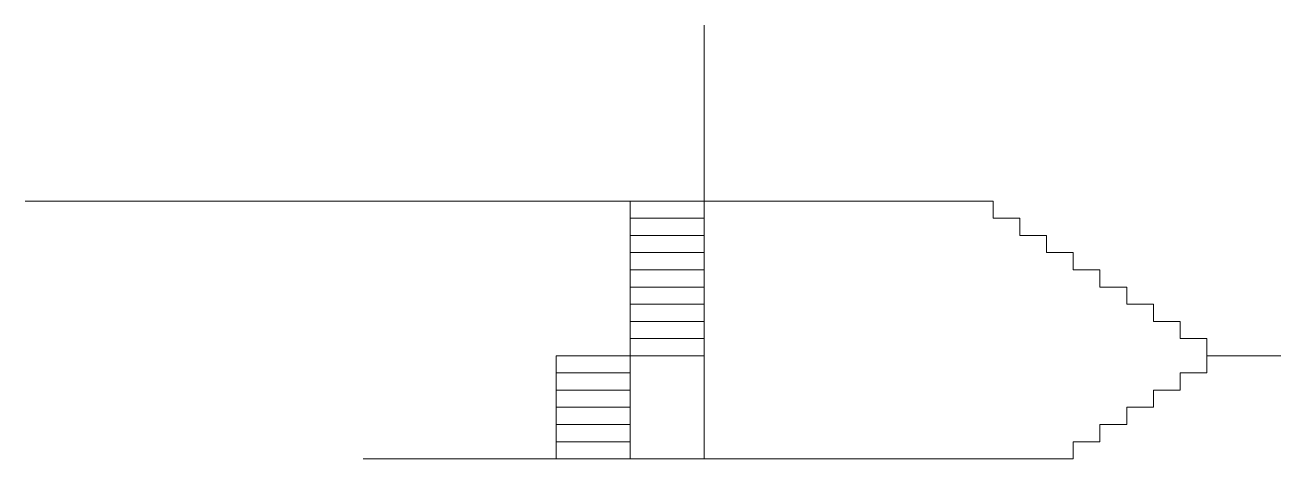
# Model space of a CAD drawing. Header units: millimetres. Extents: x 1206 to 2034, y 106 to 342.
# Drawn here: x 1693.3 to 1706.46, y 236.62 to 241.16 of the extents above; entities that cross this region are included whole.
import ezdxf

# ---------------------------------------------------------------- set-up
doc = ezdxf.new("R2010")
doc.units = ezdxf.units.MM
doc.layers.add('AR-ALVENARIA', color=7, linetype='Continuous', lineweight=9)

msp = doc.modelspace()

# ---------------------------------------------------------------- linework, layer by layer
at = {"layer": 'AR-ALVENARIA'}
for p, q in [((1700.4174, 241.1607), (1700.4174, 236.6176)), ((1693.304, 239.3176), (1700.4174, 239.3176)), ((1700.4174, 239.3176), (1699.6424, 239.3176)), ((1699.6424, 239.3176), (1699.6424, 236.6176)), ((1700.4174, 239.3176), (1703.4443, 239.3176)), ((1703.4443, 239.3176), (1703.4443, 239.1376)), ((1699.6424, 239.1376), (1700.4174, 239.1376)), ((1703.4443, 239.1376), (1703.7243, 239.1376)), ((1703.7243, 239.1376), (1703.7243, 238.9576)), ((1699.6424, 238.9576), (1700.4174, 238.9576)), ((1703.7243, 238.9576), (1704.0043, 238.9576)), ((1704.0043, 238.9576), (1704.0043, 238.7776)), ((1699.6424, 238.7776), (1700.4174, 238.7776)), ((1704.0043, 238.7776), (1704.2843, 238.7776)), ((1704.2843, 238.7776), (1704.2843, 238.5976)), ((1699.6424, 238.5976), (1700.4174, 238.5976)), ((1704.2843, 238.5976), (1704.5643, 238.5976)), ((1704.5643, 238.5976), (1704.5643, 238.4176)), ((1699.6424, 238.4176), (1700.4174, 238.4176)), ((1704.5643, 238.4176), (1704.8443, 238.4176)), ((1704.8443, 238.4176), (1704.8443, 238.2376)), ((1699.6424, 238.2376), (1700.4174, 238.2376)), ((1704.8443, 238.2376), (1705.1243, 238.2376)), ((1705.1243, 238.2376), (1705.1243, 238.0576)), ((1699.6424, 238.0576), (1700.4174, 238.0576)), ((1705.1243, 238.0576), (1705.4043, 238.0576)), ((1705.4043, 238.0576), (1705.4043, 237.8776)), ((1699.6424, 237.8776), (1700.4174, 237.8776)), ((1705.4043, 237.8776), (1705.6843, 237.8776)), ((1705.6843, 237.8776), (1705.6843, 237.6976)), ((1698.8674, 237.6976), (1699.6424, 237.6976)), ((1698.8674, 237.6976), (1698.8674, 236.6176)), ((1699.6424, 237.6976), (1700.4174, 237.6976)), ((1705.6843, 237.6976), (1706.4593, 237.6976)), ((1705.6843, 237.6976), (1705.6843, 237.5176)), ((1698.8674, 237.5176), (1699.6424, 237.5176)), ((1705.6843, 237.5176), (1705.4043, 237.5176)), ((1705.4043, 237.5176), (1705.4043, 237.3376)), ((1698.8674, 237.3376), (1699.6424, 237.3376)), ((1705.4043, 237.3376), (1705.1243, 237.3376)), ((1705.1243, 237.3376), (1705.1243, 237.1576)), ((1698.8674, 237.1576), (1699.6424, 237.1576)), ((1705.1243, 237.1576), (1704.8443, 237.1576)), ((1704.8443, 237.1576), (1704.8443, 236.9776)), ((1698.8674, 236.9776), (1699.6424, 236.9776)), ((1704.8443, 236.9776), (1704.5643, 236.9776)), ((1704.5643, 236.9776), (1704.5643, 236.7976)), ((1698.8674, 236.7976), (1699.6424, 236.7976)), ((1704.5643, 236.7976), (1704.2843, 236.7976)), ((1704.2843, 236.7976), (1704.2843, 236.6176)), ((1696.8447, 236.6176), (1701.3851, 236.6176)), ((1701.3851, 236.6176), (1704.2843, 236.6176))]:
    msp.add_line(p, q, dxfattribs=at)

doc.saveas('drawing.dxf')
